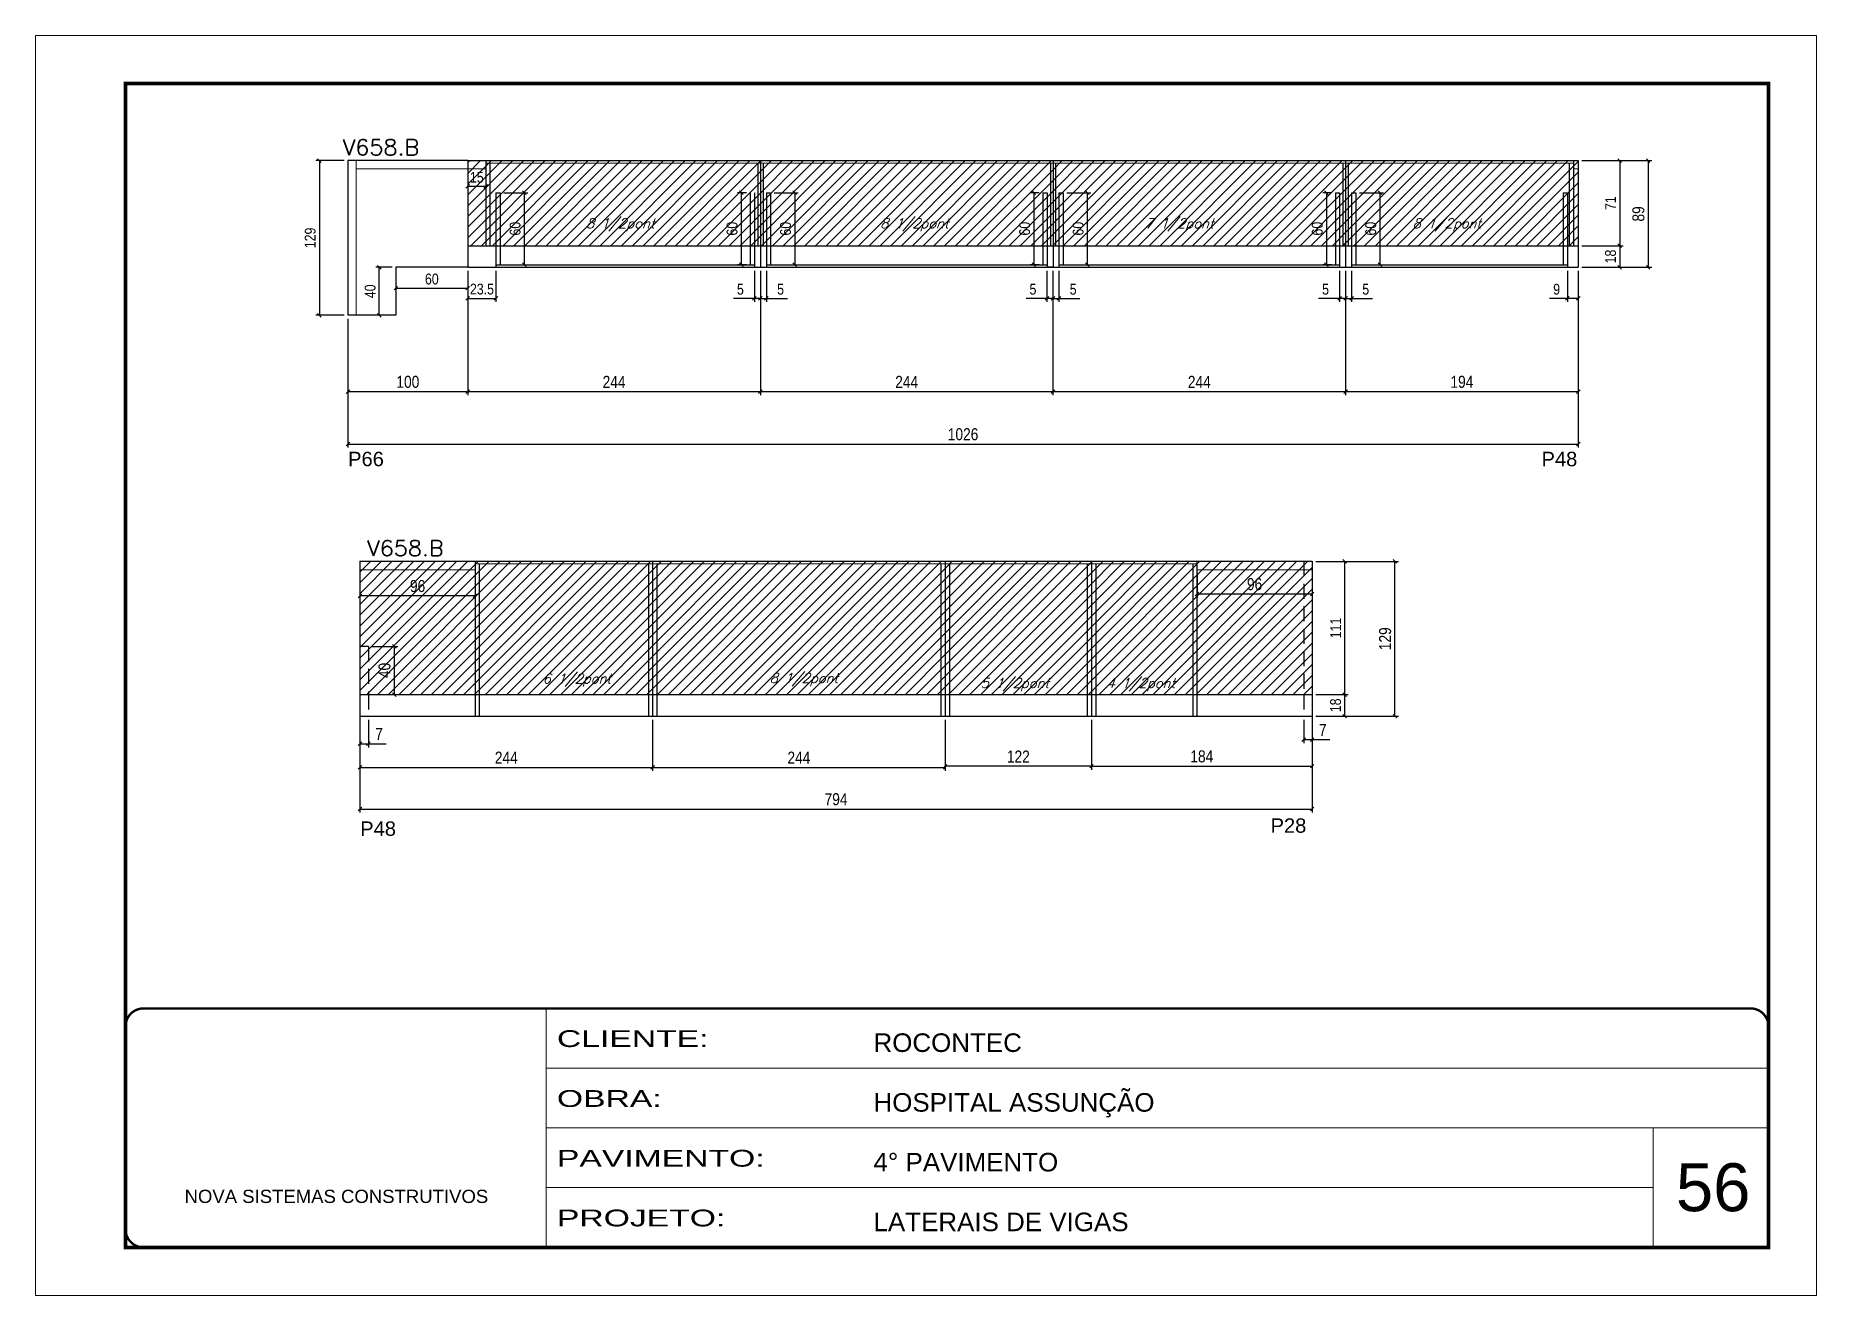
# Model space of a CAD drawing. Extents: x -20960 to -5926, y -2106 to 21915.
# Drawn here: x -7452 to -5967, y 5934 to 6984 of the extents above; entities that cross this region are included whole.
import ezdxf

# ---------------------------------------------------------------- set-up
doc = ezdxf.new("R2010")
doc.units = 0
for name, pattern in [('CONTINUO', [0]), ('DASHED', [0.75, 0.5, -0.25]), ('HIDDEN', [0.375, 0.25, -0.125])]:
    doc.linetypes.add(name, pattern=pattern)
for name, color, linetype in [('5', 5, 'Continuous'), ('COTA', 241, 'Continuous'), ('Painéis', 200, 'Continuous'), ('Reaproveitamento', 251, 'Continuous'), ('SARR_2.2x7', 40, 'Continuous'), ('SARR_3.5x7', 81, 'Continuous'), ('texto', 7, 'Continuous')]:
    doc.layers.add(name, color=color, linetype=linetype)
for name, color, linetype, lineweight in [('CARIMBO', 255, 'Continuous', 9), ('Folhas', 255, 'Continuous', 9), ('Sarr 2.2x7', 40, 'Continuous', 9), ('SARRAFO DE PRESSAO', 251, 'DASHED', 9), ('Texto Seção', 7, 'Continuous', 15)]:
    doc.layers.add(name, color=color, linetype=linetype, lineweight=lineweight)
doc.styles.add('ARIAL', font='arial.ttf')
doc.styles.add('COTA TECNICA', font='techl___.ttf', dxfattribs={"height": 10})
doc.styles.add('COTA TECNICA-50', font='techl___.ttf', dxfattribs={"height": 9})
doc.styles.add('REGUA-120', font='ROMANS.shx', dxfattribs={"height": 15})
doc.styles.add('Romans', font='romans.shx')
doc.styles.get("Standard").update_dxf_attribs({"font": 'arial.ttf'})
doc.styles.add('Tecnologia', font='')
doc.styles.get('Tecnologia').set_extended_font_data('Forgotten Futurist')
doc.dimstyles.new('COTA PAINEL-50', dxfattribs={"dimtxt": 9, "dimasz": 3, "dimexe": 3, "dimexo": 3, "dimgap": 3, "dimtad": 1, "dimdec": 1, "dimzin": 12, "dimdsep": 46, "dimtxsty": 'COTA TECNICA-50', "dimblk1": 'OBLIQUE', "dimblk2": 'OBLIQUE', "dimsah": 1, "dimcen": 0.9, "dimclrd": 4, "dimclre": 4, "dimclrt": 240, "dimadec": 1, "dimazin": 3, "dimtfac": 1, "dimtdec": 1, "dimtmove": 0, "dimatfit": 3, "dimfxl": 1, "dimtolj": 1, "dimtzin": 12, "dimarcsym": 0})
doc.dimstyles.new('PAINEL', dxfattribs={"dimtxt": 10, "dimasz": 3, "dimexe": 3, "dimexo": 3, "dimgap": 3, "dimtad": 1, "dimdec": 1, "dimzin": 12, "dimdsep": 46, "dimtxsty": 'COTA TECNICA', "dimblk1": 'OBLIQUE', "dimblk2": 'OBLIQUE', "dimsah": 1, "dimcen": 0.9, "dimclrd": 4, "dimclre": 4, "dimclrt": 240, "dimadec": 1, "dimazin": 3, "dimtfac": 1, "dimtdec": 1, "dimtmove": 0, "dimatfit": 3, "dimfxl": 1, "dimtolj": 1, "dimtzin": 12, "dimarcsym": 0})
pattern_1 = [(45, (12456.408, 10028.157), (-4.490128, 4.490128), [])]

msp = doc.modelspace()

# ---------------------------------------------------------------- texts
at = {"layer": '5', "linetype": 'Continuous'}
for s, p in [('P66', (-7191.41, 6625.04)), ('P48', (-6196.2, 6625.04)), ('P48', (-7181.32, 6316.93)), ('P28', (-6422.17, 6319.51))]:
    msp.add_text(s, height=12, rotation=359.99996, dxfattribs=at).set_placement(p)
at = {"layer": 'CARIMBO', "style": 'ARIAL'}
msp.add_text('56', height=40, dxfattribs=at).set_placement((-6084.14, 6004.06))
at = {"layer": 'texto', "color": 2, "char_height": 8, "attachment_point": 5, "style": 'Romans'}
for s, insert in [('{\\Q19;\\C256;8 1/2pont}', (-6964.39, 6826.18)), ('{\\Q19;\\C256;8 1/2pont}', (-6719.18, 6826.18)), ('{\\Q19;\\C256;7 1/2pont}', (-6498.18, 6826.18)), ('{\\Q19;\\C256;8 1/2pont}', (-6275.14, 6826.18)), ('{\\Q19;\\C256;6 1/2pont}', (-7000.69, 6446.7)), ('{\\Q19;\\C256;8 1/2pont}', (-6811.34, 6447.15)), ('{\\Q19;\\C256;5 1/2pont}', (-6635.46, 6442.9)), ('{\\Q19;\\C256;4 1/2pont}', (-6530.33, 6442.9))]:
    msp.add_mtext(s, dxfattribs=dict(at, insert=insert))
at = {"layer": 'Texto Seção', "style": 'REGUA-120', "width": 1.05}
for p in [(-7195.86, 6884.28), (-7175.5, 6550.24)]:
    msp.add_text('V658.B', height=13, dxfattribs=at).set_placement(p)

# ---------------------------------------------------------------- blocks, each defined once
blk = doc.blocks.new('9999999999')
at = {"color": 30, "linetype": 'CONTINUO'}
for p, q in [((98564.6, 34230.2), (98564.6, 34429.4)), ((98564.6, 34379.6), (99584, 34379.6)), ((98564.6, 34329.8), (99488, 34329.8)), ((99584, 34329.8), (99488, 34329.8)), ((99488, 34329.8), (99488, 34230.2)), ((98564.6, 34280), (99488, 34280))]:
    blk.add_line(p, q, dxfattribs=at)
at = {"color": 30, "linetype": 'CONTINUO', "const_width": 2}
blk.add_lwpolyline([(99584, 34230.2), (99584, 34414.4, 0.414214), (99569, 34429.4), (98229, 34429.4, 0.414214), (98214, 34414.4), (98214, 34245.2, 0.414214), (98229, 34230.2), (99584, 34230.2)], format="xyb", dxfattribs=at)
at = {"layer": 'Folhas'}
blk.add_lwpolyline([(98139, 34190.2), (99624, 34190.2), (99624, 35240.2), (98139, 35240.2)], close=True, dxfattribs=at)
at = {"layer": 'Folhas', "color": 30, "const_width": 3}
blk.add_lwpolyline([(98214, 34230.2), (99584, 34230.2), (99584, 35200.2), (98214, 35200.2)], close=True, dxfattribs=at)
at = {"color": 7, "linetype": 'Continuous', "ltscale": 5, "style": 'ARIAL'}
for s, height, p in [('ROCONTEC', 15.48, (98837.7, 34393.1)), ('HOSPITAL ASSUNÇÃO', 15.483, (98837.7, 34343.3)), ('4° PAVIMENTO', 15.483, (98837.7, 34293.5)), ('NOVA SISTEMAS CONSTRUTIVOS', 11.059, (98263.2, 34267.2)), ('LATERAIS DE VIGAS', 15.483, (98837.7, 34243.7))]:
    blk.add_text(s, height=height, dxfattribs=at).set_placement(p)
at = {"layer": 'Folhas', "color": 7, "style": 'Tecnologia', "width": 1.5}
for s, p in [('CLIENTE:', (98573.7, 34397.2)), ('OBRA:', (98573.7, 34347.3)), ('PAVIMENTO:', (98573.7, 34297.5)), ('PROJETO:', (98573.7, 34247.7))]:
    blk.add_text(s, height=14, dxfattribs=at).set_placement(p)
blk = doc.blocks.new('_Oblique')
at = {"color": 0, "linetype": 'ByBlock', "lineweight": -2}
blk.add_line((-0.5, -0.5), (0.5, 0.5), dxfattribs=at)
blk = doc.blocks.new('*D2020')
at = {"layer": 'COTA', "color": 4, "linetype": 'ByBlock', "lineweight": -2, "transparency": 16777216}
for p, q in [((-7091.6, 6787.8), (-7091.6, 6684.2)), ((-6847.6, 6787.8), (-6847.6, 6684.2)), ((-7091.6, 6687.2), (-6847.6, 6687.2))]:
    blk.add_line(p, q, dxfattribs=at)
at = {"layer": 'Defpoints', "color": 0, "linetype": 'ByBlock', "transparency": 16777216}
for p in [(-7091.6, 6790.8), (-6847.6, 6790.8), (-6847.6, 6687.2)]:
    blk.add_point(p, dxfattribs=at)
at = {"layer": 'COTA', "color": 4, "linetype": 'ByBlock', "lineweight": -2, "transparency": 16777216, "xscale": 3, "yscale": 3, "zscale": 3, "rotation": 180}
blk.add_blockref('_Oblique', (-7091.6, 6687.2), dxfattribs=at)
at = {"layer": 'COTA', "color": 4, "linetype": 'ByBlock', "lineweight": -2, "transparency": 16777216, "xscale": 3, "yscale": 3, "zscale": 3}
blk.add_blockref('_Oblique', (-6847.6, 6687.2), dxfattribs=at)
at = {"layer": 'COTA', "color": 240, "linetype": 'ByBlock', "transparency": 16777216, "insert": (-6969.6, 6695.3), "char_height": 10, "attachment_point": 5, "style": 'COTA TECNICA'}
blk.add_mtext('\\A1;244', dxfattribs=at)
blk = doc.blocks.new('*D2021')
at = {"layer": 'COTA', "color": 4, "linetype": 'ByBlock', "lineweight": -2, "transparency": 16777216}
for p, q in [((-6847.6, 6787.8), (-6847.6, 6684.2)), ((-6603.6, 6787.8), (-6603.6, 6684.2)), ((-6847.6, 6687.2), (-6603.6, 6687.2))]:
    blk.add_line(p, q, dxfattribs=at)
at = {"layer": 'Defpoints', "color": 0, "linetype": 'ByBlock', "transparency": 16777216}
for p in [(-6847.6, 6790.8), (-6603.6, 6790.8), (-6603.6, 6687.2)]:
    blk.add_point(p, dxfattribs=at)
at = {"layer": 'COTA', "color": 4, "linetype": 'ByBlock', "lineweight": -2, "transparency": 16777216, "xscale": 3, "yscale": 3, "zscale": 3, "rotation": 180}
blk.add_blockref('_Oblique', (-6847.6, 6687.2), dxfattribs=at)
at = {"layer": 'COTA', "color": 4, "linetype": 'ByBlock', "lineweight": -2, "transparency": 16777216, "xscale": 3, "yscale": 3, "zscale": 3}
blk.add_blockref('_Oblique', (-6603.6, 6687.2), dxfattribs=at)
at = {"layer": 'COTA', "color": 240, "linetype": 'ByBlock', "transparency": 16777216, "insert": (-6725.6, 6695.3), "char_height": 10, "attachment_point": 5, "style": 'COTA TECNICA'}
blk.add_mtext('\\A1;244', dxfattribs=at)
blk = doc.blocks.new('*D2022')
at = {"layer": 'COTA', "color": 4, "linetype": 'ByBlock', "lineweight": -2, "transparency": 16777216}
for p, q in [((-6359.6, 6787.8), (-6359.6, 6684.2)), ((-6165.6, 6787.8), (-6165.6, 6684.2)), ((-6359.6, 6687.2), (-6165.6, 6687.2))]:
    blk.add_line(p, q, dxfattribs=at)
at = {"layer": 'Defpoints', "color": 0, "linetype": 'ByBlock', "transparency": 16777216}
for p in [(-6359.6, 6790.8), (-6165.6, 6790.8), (-6165.6, 6687.2)]:
    blk.add_point(p, dxfattribs=at)
at = {"layer": 'COTA', "color": 4, "linetype": 'ByBlock', "lineweight": -2, "transparency": 16777216, "xscale": 3, "yscale": 3, "zscale": 3, "rotation": 180}
blk.add_blockref('_Oblique', (-6359.6, 6687.2), dxfattribs=at)
at = {"layer": 'COTA', "color": 4, "linetype": 'ByBlock', "lineweight": -2, "transparency": 16777216, "xscale": 3, "yscale": 3, "zscale": 3}
blk.add_blockref('_Oblique', (-6165.6, 6687.2), dxfattribs=at)
at = {"layer": 'COTA', "color": 240, "linetype": 'ByBlock', "transparency": 16777216, "insert": (-6262.6, 6695.3), "char_height": 10, "attachment_point": 5, "style": 'COTA TECNICA'}
blk.add_mtext('\\A1;194', dxfattribs=at)
blk = doc.blocks.new('*D1992')
at = {"layer": 'COTA', "color": 4, "linetype": 'ByBlock', "lineweight": -2, "transparency": 16777216}
for p, q in [((-6162.6, 6879.8), (-6104.3, 6879.8)), ((-6107.3, 6879.8), (-6107.3, 6790.8)), ((-6162.6, 6790.8), (-6104.3, 6790.8))]:
    blk.add_line(p, q, dxfattribs=at)
at = {"layer": 'Defpoints', "color": 0, "linetype": 'ByBlock', "transparency": 16777216}
for p in [(-6165.6, 6879.8), (-6165.6, 6790.8), (-6107.3, 6790.8)]:
    blk.add_point(p, dxfattribs=at)
at = {"layer": 'COTA', "color": 4, "linetype": 'ByBlock', "lineweight": -2, "transparency": 16777216, "xscale": 3, "yscale": 3, "zscale": 3}
for p, rotation in [((-6107.3, 6879.8), 90), ((-6107.3, 6790.8), 270)]:
    blk.add_blockref('_Oblique', p, dxfattribs=dict(at, rotation=rotation))
at = {"layer": 'COTA', "color": 240, "linetype": 'ByBlock', "transparency": 16777216, "insert": (-6115.4, 6835.3), "char_height": 10, "attachment_point": 5, "rotation": 90, "style": 'COTA TECNICA'}
blk.add_mtext('\\A1;89', dxfattribs=at)
blk = doc.blocks.new('*D1993')
at = {"layer": 'COTA', "color": 4, "linetype": 'ByBlock', "lineweight": -2, "transparency": 16777216}
for p, q in [((-6165.6, 6787.8), (-6165.6, 6640.5)), ((-7191.6, 6747.8), (-7191.6, 6640.5)), ((-7191.6, 6643.5), (-6165.6, 6643.5))]:
    blk.add_line(p, q, dxfattribs=at)
at = {"layer": 'Defpoints', "color": 0, "linetype": 'ByBlock', "transparency": 16777216}
for p in [(-6165.6, 6790.8), (-7191.6, 6750.8), (-6165.6, 6643.5)]:
    blk.add_point(p, dxfattribs=at)
at = {"layer": 'COTA', "color": 4, "linetype": 'ByBlock', "lineweight": -2, "transparency": 16777216, "xscale": 3, "yscale": 3, "zscale": 3, "rotation": 180}
blk.add_blockref('_Oblique', (-7191.6, 6643.5), dxfattribs=at)
at = {"layer": 'COTA', "color": 4, "linetype": 'ByBlock', "lineweight": -2, "transparency": 16777216, "xscale": 3, "yscale": 3, "zscale": 3}
blk.add_blockref('_Oblique', (-6165.6, 6643.5), dxfattribs=at)
at = {"layer": 'COTA', "color": 240, "linetype": 'ByBlock', "transparency": 16777216, "insert": (-6678.6, 6651.6), "char_height": 10, "attachment_point": 5, "style": 'COTA TECNICA'}
blk.add_mtext('\\A1;1026', dxfattribs=at)
blk = doc.blocks.new('*D1994')
at = {"layer": 'COTA', "color": 4, "linetype": 'ByBlock', "lineweight": -2, "transparency": 16777216}
for p, q in [((-6603.6, 6787.8), (-6603.6, 6684.2)), ((-6359.6, 6787.8), (-6359.6, 6684.2)), ((-6603.6, 6687.2), (-6359.6, 6687.2))]:
    blk.add_line(p, q, dxfattribs=at)
at = {"layer": 'Defpoints', "color": 0, "linetype": 'ByBlock', "transparency": 16777216}
for p in [(-6603.6, 6790.8), (-6359.6, 6790.8), (-6359.6, 6687.2)]:
    blk.add_point(p, dxfattribs=at)
at = {"layer": 'COTA', "color": 4, "linetype": 'ByBlock', "lineweight": -2, "transparency": 16777216, "xscale": 3, "yscale": 3, "zscale": 3, "rotation": 180}
blk.add_blockref('_Oblique', (-6603.6, 6687.2), dxfattribs=at)
at = {"layer": 'COTA', "color": 4, "linetype": 'ByBlock', "lineweight": -2, "transparency": 16777216, "xscale": 3, "yscale": 3, "zscale": 3}
blk.add_blockref('_Oblique', (-6359.6, 6687.2), dxfattribs=at)
at = {"layer": 'COTA', "color": 240, "linetype": 'ByBlock', "transparency": 16777216, "insert": (-6481.6, 6695.3), "char_height": 10, "attachment_point": 5, "style": 'COTA TECNICA'}
blk.add_mtext('\\A1;244', dxfattribs=at)
blk = doc.blocks.new('*D2023')
at = {"layer": 'COTA', "color": 4, "linetype": 'ByBlock', "lineweight": -2, "transparency": 16777216}
for p, q in [((-7181.5, 6431.7), (-7181.5, 6371)), ((-6937.5, 6413.7), (-6937.5, 6371)), ((-7181.5, 6374), (-6937.5, 6374))]:
    blk.add_line(p, q, dxfattribs=at)
at = {"layer": 'Defpoints', "color": 0, "linetype": 'ByBlock', "transparency": 16777216}
for p in [(-7181.5, 6434.7), (-6937.5, 6416.7), (-6937.5, 6374)]:
    blk.add_point(p, dxfattribs=at)
at = {"layer": 'COTA', "color": 4, "linetype": 'ByBlock', "lineweight": -2, "transparency": 16777216, "xscale": 3, "yscale": 3, "zscale": 3, "rotation": 180}
blk.add_blockref('_Oblique', (-7181.5, 6374), dxfattribs=at)
at = {"layer": 'COTA', "color": 4, "linetype": 'ByBlock', "lineweight": -2, "transparency": 16777216, "xscale": 3, "yscale": 3, "zscale": 3}
blk.add_blockref('_Oblique', (-6937.5, 6374), dxfattribs=at)
at = {"layer": 'COTA', "color": 240, "linetype": 'ByBlock', "transparency": 16777216, "insert": (-7059.5, 6382.1), "char_height": 10, "attachment_point": 5, "style": 'COTA TECNICA'}
blk.add_mtext('\\A1;244', dxfattribs=at)
blk = doc.blocks.new('*D1995')
at = {"layer": 'COTA', "color": 4, "linetype": 'ByBlock', "lineweight": -2, "transparency": 16777216}
for p, q in [((-7181.5, 6440.7), (-7181.5, 6336.3)), ((-6387.5, 6431.7), (-6387.5, 6336.3)), ((-7181.5, 6339.3), (-6387.5, 6339.3))]:
    blk.add_line(p, q, dxfattribs=at)
at = {"layer": 'Defpoints', "color": 0, "linetype": 'ByBlock', "transparency": 16777216}
for p in [(-7181.5, 6443.7), (-6387.5, 6434.7), (-6387.5, 6339.3)]:
    blk.add_point(p, dxfattribs=at)
at = {"layer": 'COTA', "color": 4, "linetype": 'ByBlock', "lineweight": -2, "transparency": 16777216, "xscale": 3, "yscale": 3, "zscale": 3, "rotation": 180}
blk.add_blockref('_Oblique', (-7181.5, 6339.3), dxfattribs=at)
at = {"layer": 'COTA', "color": 4, "linetype": 'ByBlock', "lineweight": -2, "transparency": 16777216, "xscale": 3, "yscale": 3, "zscale": 3}
blk.add_blockref('_Oblique', (-6387.5, 6339.3), dxfattribs=at)
at = {"layer": 'COTA', "color": 240, "linetype": 'ByBlock', "transparency": 16777216, "insert": (-6784.5, 6347.4), "char_height": 10, "attachment_point": 5, "style": 'COTA TECNICA'}
blk.add_mtext('\\A1;794', dxfattribs=at)
blk = doc.blocks.new('*D1996')
at = {"layer": 'COTA', "color": 4, "linetype": 'ByBlock', "lineweight": -2, "transparency": 16777216}
for p, q in [((-6937.5, 6413.7), (-6937.5, 6371)), ((-6693.5, 6413.7), (-6693.5, 6371)), ((-6937.5, 6374), (-6693.5, 6374))]:
    blk.add_line(p, q, dxfattribs=at)
at = {"layer": 'Defpoints', "color": 0, "linetype": 'ByBlock', "transparency": 16777216}
for p in [(-6937.5, 6416.7), (-6693.5, 6416.7), (-6693.5, 6374)]:
    blk.add_point(p, dxfattribs=at)
at = {"layer": 'COTA', "color": 4, "linetype": 'ByBlock', "lineweight": -2, "transparency": 16777216, "xscale": 3, "yscale": 3, "zscale": 3, "rotation": 180}
blk.add_blockref('_Oblique', (-6937.5, 6374), dxfattribs=at)
at = {"layer": 'COTA', "color": 4, "linetype": 'ByBlock', "lineweight": -2, "transparency": 16777216, "xscale": 3, "yscale": 3, "zscale": 3}
blk.add_blockref('_Oblique', (-6693.5, 6374), dxfattribs=at)
at = {"layer": 'COTA', "color": 240, "linetype": 'ByBlock', "transparency": 16777216, "insert": (-6815.5, 6382.1), "char_height": 10, "attachment_point": 5, "style": 'COTA TECNICA'}
blk.add_mtext('\\A1;244', dxfattribs=at)
blk = doc.blocks.new('*D2024')
at = {"layer": 'COTA', "color": 4, "linetype": 'ByBlock', "lineweight": -2, "transparency": 16777216}
for p, q in [((-6384.5, 6545.7), (-6315.5, 6545.7)), ((-6318.5, 6416.7), (-6318.5, 6545.7)), ((-6384.5, 6416.7), (-6315.5, 6416.7))]:
    blk.add_line(p, q, dxfattribs=at)
at = {"layer": 'Defpoints', "color": 0, "linetype": 'ByBlock', "transparency": 16777216}
for p in [(-6387.5, 6545.7), (-6318.5, 6545.7), (-6387.5, 6416.7)]:
    blk.add_point(p, dxfattribs=at)
at = {"layer": 'COTA', "color": 4, "linetype": 'ByBlock', "lineweight": -2, "transparency": 16777216, "xscale": 3, "yscale": 3, "zscale": 3}
for p, rotation in [((-6318.5, 6545.7), 90), ((-6318.5, 6416.7), 270)]:
    blk.add_blockref('_Oblique', p, dxfattribs=dict(at, rotation=rotation))
at = {"layer": 'COTA', "color": 240, "linetype": 'ByBlock', "transparency": 16777216, "insert": (-6326.6, 6481.2), "char_height": 10, "attachment_point": 5, "rotation": 90, "style": 'COTA TECNICA'}
blk.add_mtext('\\A1;129', dxfattribs=at)
blk = doc.blocks.new('*D1997')
at = {"layer": 'COTA', "color": 4, "linetype": 'ByBlock', "lineweight": -2, "transparency": 16777216}
for p, q in [((-6693.5, 6413.7), (-6693.5, 6372)), ((-6571.5, 6413.7), (-6571.5, 6372)), ((-6571.5, 6375), (-6693.5, 6375))]:
    blk.add_line(p, q, dxfattribs=at)
at = {"layer": 'Defpoints', "color": 0, "linetype": 'ByBlock', "transparency": 16777216}
for p in [(-6693.5, 6416.7), (-6571.5, 6416.7), (-6693.5, 6375)]:
    blk.add_point(p, dxfattribs=at)
at = {"layer": 'COTA', "color": 4, "linetype": 'ByBlock', "lineweight": -2, "transparency": 16777216, "xscale": 3, "yscale": 3, "zscale": 3, "rotation": 180}
blk.add_blockref('_Oblique', (-6693.5, 6375), dxfattribs=at)
at = {"layer": 'COTA', "color": 4, "linetype": 'ByBlock', "lineweight": -2, "transparency": 16777216, "xscale": 3, "yscale": 3, "zscale": 3}
blk.add_blockref('_Oblique', (-6571.5, 6375), dxfattribs=at)
at = {"layer": 'COTA', "color": 240, "linetype": 'ByBlock', "transparency": 16777216, "insert": (-6632.5, 6383), "char_height": 10, "attachment_point": 5, "style": 'COTA TECNICA'}
blk.add_mtext('\\A1;122', dxfattribs=at)
blk = doc.blocks.new('*D2025')
at = {"layer": 'COTA', "color": 4, "linetype": 'ByBlock', "lineweight": -2, "transparency": 16777216}
for p, q in [((-6387.5, 6431.7), (-6387.5, 6372)), ((-6571.5, 6413.7), (-6571.5, 6372)), ((-6571.5, 6375), (-6387.5, 6375))]:
    blk.add_line(p, q, dxfattribs=at)
at = {"layer": 'Defpoints', "color": 0, "linetype": 'ByBlock', "transparency": 16777216}
for p in [(-6387.5, 6434.7), (-6571.5, 6416.7), (-6387.5, 6375)]:
    blk.add_point(p, dxfattribs=at)
at = {"layer": 'COTA', "color": 4, "linetype": 'ByBlock', "lineweight": -2, "transparency": 16777216, "xscale": 3, "yscale": 3, "zscale": 3, "rotation": 180}
blk.add_blockref('_Oblique', (-6571.5, 6375), dxfattribs=at)
at = {"layer": 'COTA', "color": 4, "linetype": 'ByBlock', "lineweight": -2, "transparency": 16777216, "xscale": 3, "yscale": 3, "zscale": 3}
blk.add_blockref('_Oblique', (-6387.5, 6375), dxfattribs=at)
at = {"layer": 'COTA', "color": 240, "linetype": 'ByBlock', "transparency": 16777216, "insert": (-6479.5, 6383.1), "char_height": 10, "attachment_point": 5, "style": 'COTA TECNICA'}
blk.add_mtext('\\A1;184', dxfattribs=at)
blk = doc.blocks.new('*D1998')
at = {"layer": 'COTA', "color": 4, "lineweight": -2, "ltscale": 25, "transparency": 16777216}
for p, q in [((-7091.6, 6761.8), (-7091.6, 6684.2)), ((-7191.6, 6747.8), (-7191.6, 6684.2)), ((-7191.6, 6687.2), (-7091.6, 6687.2))]:
    blk.add_line(p, q, dxfattribs=at)
at = {"layer": 'Defpoints', "color": 0, "ltscale": 25, "transparency": 16777216}
for p in [(-7091.6, 6764.8), (-7191.6, 6750.8), (-7091.6, 6687.2)]:
    blk.add_point(p, dxfattribs=at)
at = {"layer": 'COTA', "color": 4, "lineweight": -2, "ltscale": 25, "transparency": 16777216, "xscale": 3, "yscale": 3, "zscale": 3, "rotation": 180}
blk.add_blockref('_Oblique', (-7191.6, 6687.2), dxfattribs=at)
at = {"layer": 'COTA', "color": 4, "lineweight": -2, "ltscale": 25, "transparency": 16777216, "xscale": 3, "yscale": 3, "zscale": 3}
blk.add_blockref('_Oblique', (-7091.6, 6687.2), dxfattribs=at)
at = {"layer": 'COTA', "color": 240, "ltscale": 25, "transparency": 16777216, "insert": (-7141.6, 6695.3), "char_height": 10, "attachment_point": 5, "style": 'COTA TECNICA'}
blk.add_mtext('\\A1;100', dxfattribs=at)
blk = doc.blocks.new('*D2026')
at = {"layer": 'COTA', "color": 4, "lineweight": -2, "ltscale": 25, "transparency": 16777216}
for p, q in [((-6483.5, 6535.7), (-6483.5, 6515.6)), ((-6387.5, 6535.7), (-6387.5, 6515.6)), ((-6483.5, 6518.6), (-6387.5, 6518.6))]:
    blk.add_line(p, q, dxfattribs=at)
at = {"layer": 'Defpoints', "color": 0, "ltscale": 25, "transparency": 16777216}
for p in [(-6483.5, 6538.7), (-6387.5, 6538.7), (-6387.5, 6518.6)]:
    blk.add_point(p, dxfattribs=at)
at = {"layer": 'COTA', "color": 4, "lineweight": -2, "ltscale": 25, "transparency": 16777216, "xscale": 3, "yscale": 3, "zscale": 3, "rotation": 180}
blk.add_blockref('_Oblique', (-6483.5, 6518.6), dxfattribs=at)
at = {"layer": 'COTA', "color": 4, "lineweight": -2, "ltscale": 25, "transparency": 16777216, "xscale": 3, "yscale": 3, "zscale": 3}
blk.add_blockref('_Oblique', (-6387.5, 6518.6), dxfattribs=at)
at = {"layer": 'COTA', "color": 240, "ltscale": 25, "transparency": 16777216, "insert": (-6435.5, 6526.7), "char_height": 10, "attachment_point": 5, "style": 'COTA TECNICA'}
blk.add_mtext('\\A1;96', dxfattribs=at)
blk = doc.blocks.new('*D2027')
at = {"layer": 'COTA', "color": 4, "lineweight": -2, "ltscale": 25, "transparency": 16777216}
for p, q in [((-7181.5, 6535.7), (-7181.5, 6513.9)), ((-7085.5, 6535.7), (-7085.5, 6513.9)), ((-7085.5, 6516.9), (-7181.5, 6516.9))]:
    blk.add_line(p, q, dxfattribs=at)
at = {"layer": 'Defpoints', "color": 0, "ltscale": 25, "transparency": 16777216}
for p in [(-7181.5, 6538.7), (-7085.5, 6538.7), (-7181.5, 6516.9)]:
    blk.add_point(p, dxfattribs=at)
at = {"layer": 'COTA', "color": 4, "lineweight": -2, "ltscale": 25, "transparency": 16777216, "xscale": 3, "yscale": 3, "zscale": 3, "rotation": 180}
blk.add_blockref('_Oblique', (-7181.5, 6516.9), dxfattribs=at)
at = {"layer": 'COTA', "color": 4, "lineweight": -2, "ltscale": 25, "transparency": 16777216, "xscale": 3, "yscale": 3, "zscale": 3}
blk.add_blockref('_Oblique', (-7085.5, 6516.9), dxfattribs=at)
at = {"layer": 'COTA', "color": 240, "ltscale": 25, "transparency": 16777216, "insert": (-7133.5, 6525.1), "char_height": 10, "attachment_point": 5, "style": 'COTA TECNICA'}
blk.add_mtext('\\A1;96', dxfattribs=at)
blk = doc.blocks.new('*D2028')
at = {"layer": 'COTA', "color": 4, "lineweight": -2, "ltscale": 25, "transparency": 16777216}
for p, q in [((-7171.5, 6474.8), (-7149.9, 6474.8)), ((-7152.9, 6474.8), (-7152.9, 6434.7)), ((-7171.5, 6434.7), (-7149.9, 6434.7))]:
    blk.add_line(p, q, dxfattribs=at)
at = {"layer": 'Defpoints', "color": 0, "ltscale": 25, "transparency": 16777216}
for p in [(-7174.5, 6474.8), (-7174.5, 6434.7), (-7152.9, 6434.7)]:
    blk.add_point(p, dxfattribs=at)
at = {"layer": 'COTA', "color": 4, "lineweight": -2, "ltscale": 25, "transparency": 16777216, "xscale": 3, "yscale": 3, "zscale": 3}
for p, rotation in [((-7152.9, 6474.8), 90), ((-7152.9, 6434.7), 270)]:
    blk.add_blockref('_Oblique', p, dxfattribs=dict(at, rotation=rotation))
at = {"layer": 'COTA', "color": 240, "ltscale": 25, "transparency": 16777216, "insert": (-7161, 6454.8), "char_height": 10, "attachment_point": 5, "rotation": 90, "style": 'COTA TECNICA'}
blk.add_mtext('\\A1;40', dxfattribs=at)
blk = doc.blocks.new('*D1999')
at = {"layer": 'COTA', "color": 4, "lineweight": -2, "ltscale": 25, "transparency": 16777216}
for p, q in [((-7181.5, 6413.7), (-7181.5, 6390.7)), ((-7174.5, 6413.7), (-7174.5, 6390.7)), ((-7181.5, 6393.7), (-7174.5, 6393.7)), ((-7174.5, 6393.7), (-7159.8, 6393.7))]:
    blk.add_line(p, q, dxfattribs=at)
at = {"layer": 'Defpoints', "color": 0, "ltscale": 25, "transparency": 16777216}
for p in [(-7181.5, 6416.7), (-7174.5, 6416.7), (-7174.5, 6393.7)]:
    blk.add_point(p, dxfattribs=at)
at = {"layer": 'COTA', "color": 4, "lineweight": -2, "ltscale": 25, "transparency": 16777216, "xscale": 3, "yscale": 3, "zscale": 3, "rotation": 180}
blk.add_blockref('_Oblique', (-7181.5, 6393.7), dxfattribs=at)
at = {"layer": 'COTA', "color": 4, "lineweight": -2, "ltscale": 25, "transparency": 16777216, "xscale": 3, "yscale": 3, "zscale": 3}
blk.add_blockref('_Oblique', (-7174.5, 6393.7), dxfattribs=at)
at = {"layer": 'COTA', "color": 240, "ltscale": 25, "transparency": 16777216, "insert": (-7165.6, 6401.8), "char_height": 10, "attachment_point": 5, "style": 'COTA TECNICA'}
blk.add_mtext('\\A1;7', dxfattribs=at)
blk = doc.blocks.new('*D2000')
at = {"layer": 'COTA', "color": 4, "linetype": 'ByBlock', "lineweight": -2, "transparency": 16777216}
for p, q in [((-6394.5, 6413.7), (-6394.5, 6394.2)), ((-6387.5, 6413.7), (-6387.5, 6394.2)), ((-6394.5, 6397.2), (-6387.5, 6397.2)), ((-6387.5, 6397.2), (-6372.8, 6397.2))]:
    blk.add_line(p, q, dxfattribs=at)
at = {"layer": 'Defpoints', "color": 0, "linetype": 'ByBlock', "transparency": 16777216}
for p in [(-6394.5, 6416.7), (-6387.5, 6416.7), (-6387.5, 6397.2)]:
    blk.add_point(p, dxfattribs=at)
at = {"layer": 'COTA', "color": 4, "linetype": 'ByBlock', "lineweight": -2, "transparency": 16777216, "xscale": 3, "yscale": 3, "zscale": 3, "rotation": 180}
blk.add_blockref('_Oblique', (-6394.5, 6397.2), dxfattribs=at)
at = {"layer": 'COTA', "color": 4, "linetype": 'ByBlock', "lineweight": -2, "transparency": 16777216, "xscale": 3, "yscale": 3, "zscale": 3}
blk.add_blockref('_Oblique', (-6387.5, 6397.2), dxfattribs=at)
at = {"layer": 'COTA', "color": 240, "linetype": 'ByBlock', "transparency": 16777216, "insert": (-6378.6, 6405.2), "char_height": 10, "attachment_point": 5, "style": 'COTA TECNICA'}
blk.add_mtext('\\A1;7', dxfattribs=at)
blk = doc.blocks.new('*D2029')
at = {"layer": 'COTA', "color": 4, "lineweight": -2, "transparency": 16777216}
for p, q in [((-7194.6, 6879.8), (-7218.4, 6879.8)), ((-7215.4, 6879.8), (-7215.4, 6750.8)), ((-7194.6, 6750.8), (-7218.4, 6750.8))]:
    blk.add_line(p, q, dxfattribs=at)
at = {"layer": 'Defpoints', "color": 0, "transparency": 16777216}
for p in [(-7191.6, 6879.8), (-7215.4, 6750.8), (-7191.6, 6750.8)]:
    blk.add_point(p, dxfattribs=at)
at = {"layer": 'COTA', "color": 4, "lineweight": -2, "transparency": 16777216, "xscale": 3, "yscale": 3, "zscale": 3}
for p, rotation in [((-7215.4, 6879.8), 90), ((-7215.4, 6750.8), 270)]:
    blk.add_blockref('_Oblique', p, dxfattribs=dict(at, rotation=rotation))
at = {"layer": 'COTA', "color": 240, "transparency": 16777216, "insert": (-7223, 6815.3), "char_height": 9, "attachment_point": 5, "rotation": 90, "style": 'COTA TECNICA-50'}
blk.add_mtext('\\A1;129', dxfattribs=at)
blk = doc.blocks.new('*D2030')
at = {"layer": 'COTA', "color": 4, "lineweight": -2, "transparency": 16777216}
for p, q in [((-7154.6, 6790.8), (-7168.4, 6790.8)), ((-7165.4, 6750.8), (-7165.4, 6790.8)), ((-7154.6, 6750.8), (-7168.4, 6750.8))]:
    blk.add_line(p, q, dxfattribs=at)
at = {"layer": 'Defpoints', "color": 0, "transparency": 16777216}
for p in [(-7165.4, 6790.8), (-7151.6, 6790.8), (-7151.6, 6750.8)]:
    blk.add_point(p, dxfattribs=at)
at = {"layer": 'COTA', "color": 4, "lineweight": -2, "transparency": 16777216, "xscale": 3, "yscale": 3, "zscale": 3}
for p, rotation in [((-7165.4, 6790.8), 90), ((-7165.4, 6750.8), 270)]:
    blk.add_blockref('_Oblique', p, dxfattribs=dict(at, rotation=rotation))
at = {"layer": 'COTA', "color": 240, "transparency": 16777216, "insert": (-7173, 6770.8), "char_height": 9, "attachment_point": 5, "rotation": 90, "style": 'COTA TECNICA-50'}
blk.add_mtext('\\A1;40', dxfattribs=at)
blk = doc.blocks.new('*D2031')
at = {"layer": 'COTA', "color": 4, "lineweight": -2, "transparency": 16777216}
for p, q in [((-7151.6, 6787.8), (-7151.6, 6770.4)), ((-7091.6, 6787.8), (-7091.6, 6770.4)), ((-7151.6, 6773.4), (-7091.6, 6773.4))]:
    blk.add_line(p, q, dxfattribs=at)
at = {"layer": 'Defpoints', "color": 0, "transparency": 16777216}
for p in [(-7151.6, 6790.8), (-7091.6, 6790.8), (-7091.6, 6773.4)]:
    blk.add_point(p, dxfattribs=at)
at = {"layer": 'COTA', "color": 4, "lineweight": -2, "transparency": 16777216, "xscale": 3, "yscale": 3, "zscale": 3, "rotation": 180}
blk.add_blockref('_Oblique', (-7151.6, 6773.4), dxfattribs=at)
at = {"layer": 'COTA', "color": 4, "lineweight": -2, "transparency": 16777216, "xscale": 3, "yscale": 3, "zscale": 3}
blk.add_blockref('_Oblique', (-7091.6, 6773.4), dxfattribs=at)
at = {"layer": 'COTA', "color": 240, "transparency": 16777216, "insert": (-7121.6, 6781), "char_height": 9, "attachment_point": 5, "style": 'COTA TECNICA-50'}
blk.add_mtext('\\A1;60', dxfattribs=at)
blk = doc.blocks.new('*D2036')
at = {"layer": 'COTA', "color": 4, "lineweight": -2, "transparency": 16777216}
for p, q in [((-6384.5, 6545.7), (-6357.4, 6545.7)), ((-6360.4, 6545.7), (-6360.4, 6434.7)), ((-6384.5, 6434.7), (-6357.4, 6434.7))]:
    blk.add_line(p, q, dxfattribs=at)
at = {"layer": 'Defpoints', "color": 0, "transparency": 16777216}
for p in [(-6387.5, 6545.7), (-6387.5, 6434.7), (-6360.4, 6434.7)]:
    blk.add_point(p, dxfattribs=at)
at = {"layer": 'COTA', "color": 4, "lineweight": -2, "transparency": 16777216, "xscale": 3, "yscale": 3, "zscale": 3}
for p, rotation in [((-6360.4, 6545.7), 90), ((-6360.4, 6434.7), 270)]:
    blk.add_blockref('_Oblique', p, dxfattribs=dict(at, rotation=rotation))
at = {"layer": 'COTA', "color": 240, "transparency": 16777216, "insert": (-6367.9, 6490.2), "char_height": 9, "attachment_point": 5, "rotation": 90, "style": 'COTA TECNICA-50'}
blk.add_mtext('\\A1;111', dxfattribs=at)
blk = doc.blocks.new('*D2037')
at = {"layer": 'COTA', "color": 4, "lineweight": -2, "transparency": 16777216}
for p, q in [((-6384.5, 6434.7), (-6357.4, 6434.7)), ((-6360.4, 6434.7), (-6360.4, 6416.7)), ((-6384.5, 6416.7), (-6357.4, 6416.7))]:
    blk.add_line(p, q, dxfattribs=at)
at = {"layer": 'Defpoints', "color": 0, "transparency": 16777216}
for p in [(-6387.5, 6434.7), (-6387.5, 6416.7), (-6360.4, 6416.7)]:
    blk.add_point(p, dxfattribs=at)
at = {"layer": 'COTA', "color": 4, "lineweight": -2, "transparency": 16777216, "xscale": 3, "yscale": 3, "zscale": 3}
for p, rotation in [((-6360.4, 6434.7), 90), ((-6360.4, 6416.7), 270)]:
    blk.add_blockref('_Oblique', p, dxfattribs=dict(at, rotation=rotation))
at = {"layer": 'COTA', "color": 240, "transparency": 16777216, "insert": (-6367.9, 6425.7), "char_height": 9, "attachment_point": 5, "rotation": 90, "style": 'COTA TECNICA-50'}
blk.add_mtext('\\A1;18', dxfattribs=at)
blk = doc.blocks.new('*D2038')
at = {"layer": 'COTA', "color": 4, "lineweight": -2, "transparency": 16777216}
for p, q in [((-6162.6, 6879.8), (-6128, 6879.8)), ((-6131, 6879.8), (-6131, 6808.8)), ((-6162.6, 6808.8), (-6128, 6808.8))]:
    blk.add_line(p, q, dxfattribs=at)
at = {"layer": 'Defpoints', "color": 0, "transparency": 16777216}
for p in [(-6165.6, 6879.8), (-6165.6, 6808.8), (-6131, 6808.8)]:
    blk.add_point(p, dxfattribs=at)
at = {"layer": 'COTA', "color": 4, "lineweight": -2, "transparency": 16777216, "xscale": 3, "yscale": 3, "zscale": 3}
for p, rotation in [((-6131, 6879.8), 90), ((-6131, 6808.8), 270)]:
    blk.add_blockref('_Oblique', p, dxfattribs=dict(at, rotation=rotation))
at = {"layer": 'COTA', "color": 240, "transparency": 16777216, "insert": (-6138.6, 6844.3), "char_height": 9, "attachment_point": 5, "rotation": 90, "style": 'COTA TECNICA-50'}
blk.add_mtext('\\A1;71', dxfattribs=at)
blk = doc.blocks.new('*D2039')
at = {"layer": 'COTA', "color": 4, "lineweight": -2, "transparency": 16777216}
for p, q in [((-6615.1, 6853), (-6622.6, 6853)), ((-6619.6, 6853), (-6619.6, 6793)), ((-6615.1, 6793), (-6622.6, 6793))]:
    blk.add_line(p, q, dxfattribs=at)
at = {"layer": 'Defpoints', "color": 0, "transparency": 16777216}
for p in [(-6612.1, 6853), (-6619.6, 6793), (-6612.1, 6793)]:
    blk.add_point(p, dxfattribs=at)
at = {"layer": 'COTA', "color": 4, "lineweight": -2, "transparency": 16777216, "xscale": 3, "yscale": 3, "zscale": 3}
for p, rotation in [((-6619.6, 6853), 90), ((-6619.6, 6793), 270)]:
    blk.add_blockref('_Oblique', p, dxfattribs=dict(at, rotation=rotation))
at = {"layer": 'COTA', "color": 240, "transparency": 16777216, "insert": (-6627.2, 6823), "char_height": 9, "attachment_point": 5, "rotation": 90, "style": 'COTA TECNICA-50'}
blk.add_mtext('\\A1;60', dxfattribs=at)
blk = doc.blocks.new('*D2040')
at = {"layer": 'COTA', "color": 4, "lineweight": -2, "transparency": 16777216}
for p, q in [((-6847.6, 6787.8), (-6847.6, 6761.9)), ((-6842.6, 6787.8), (-6842.6, 6761.9)), ((-6847.6, 6764.9), (-6850.6, 6764.9)), ((-6847.6, 6764.9), (-6842.6, 6764.9)), ((-6842.6, 6764.9), (-6825.1, 6764.9))]:
    blk.add_line(p, q, dxfattribs=at)
at = {"layer": 'Defpoints', "color": 0, "transparency": 16777216}
for p in [(-6847.6, 6790.8), (-6842.6, 6790.8), (-6842.6, 6764.9)]:
    blk.add_point(p, dxfattribs=at)
at = {"layer": 'COTA', "color": 4, "lineweight": -2, "transparency": 16777216, "xscale": 3, "yscale": 3, "zscale": 3}
blk.add_blockref('_Oblique', (-6847.6, 6764.9), dxfattribs=at)
at = {"layer": 'COTA', "color": 4, "lineweight": -2, "transparency": 16777216, "xscale": 3, "yscale": 3, "zscale": 3, "rotation": 180}
blk.add_blockref('_Oblique', (-6842.6, 6764.9), dxfattribs=at)
at = {"layer": 'COTA', "color": 240, "transparency": 16777216, "insert": (-6830.8, 6772.5), "char_height": 9, "attachment_point": 5, "style": 'COTA TECNICA-50'}
blk.add_mtext('\\A1;5', dxfattribs=at)
blk = doc.blocks.new('*D2041')
at = {"layer": 'COTA', "color": 4, "lineweight": -2, "transparency": 16777216}
for p, q in [((-6836.1, 6853), (-6816, 6853)), ((-6819, 6853), (-6819, 6793)), ((-6836.1, 6793), (-6816, 6793))]:
    blk.add_line(p, q, dxfattribs=at)
at = {"layer": 'Defpoints', "color": 0, "transparency": 16777216}
for p in [(-6839.1, 6853), (-6839.1, 6793), (-6819, 6793)]:
    blk.add_point(p, dxfattribs=at)
at = {"layer": 'COTA', "color": 4, "lineweight": -2, "transparency": 16777216, "xscale": 3, "yscale": 3, "zscale": 3}
for p, rotation in [((-6819, 6853), 90), ((-6819, 6793), 270)]:
    blk.add_blockref('_Oblique', p, dxfattribs=dict(at, rotation=rotation))
at = {"layer": 'COTA', "color": 240, "transparency": 16777216, "insert": (-6826.6, 6823), "char_height": 9, "attachment_point": 5, "rotation": 90, "style": 'COTA TECNICA-50'}
blk.add_mtext('\\A1;60', dxfattribs=at)
blk = doc.blocks.new('*D2042')
at = {"layer": 'COTA', "color": 4, "lineweight": -2, "transparency": 16777216}
for p, q in [((-6371.1, 6853), (-6378.6, 6853)), ((-6375.6, 6853), (-6375.6, 6793)), ((-6371.1, 6793), (-6378.6, 6793))]:
    blk.add_line(p, q, dxfattribs=at)
at = {"layer": 'Defpoints', "color": 0, "transparency": 16777216}
for p in [(-6368.1, 6853), (-6375.6, 6793), (-6368.1, 6793)]:
    blk.add_point(p, dxfattribs=at)
at = {"layer": 'COTA', "color": 4, "lineweight": -2, "transparency": 16777216, "xscale": 3, "yscale": 3, "zscale": 3}
for p, rotation in [((-6375.6, 6853), 90), ((-6375.6, 6793), 270)]:
    blk.add_blockref('_Oblique', p, dxfattribs=dict(at, rotation=rotation))
at = {"layer": 'COTA', "color": 240, "transparency": 16777216, "insert": (-6383.2, 6823), "char_height": 9, "attachment_point": 5, "rotation": 90, "style": 'COTA TECNICA-50'}
blk.add_mtext('\\A1;60', dxfattribs=at)
blk = doc.blocks.new('*D2043')
at = {"layer": 'COTA', "color": 4, "lineweight": -2, "transparency": 16777216}
for p, q in [((-6603.6, 6787.8), (-6603.6, 6761.9)), ((-6598.6, 6787.8), (-6598.6, 6761.9)), ((-6603.6, 6764.9), (-6606.6, 6764.9)), ((-6603.6, 6764.9), (-6598.6, 6764.9)), ((-6598.6, 6764.9), (-6581.1, 6764.9))]:
    blk.add_line(p, q, dxfattribs=at)
at = {"layer": 'Defpoints', "color": 0, "transparency": 16777216}
for p in [(-6603.6, 6790.8), (-6598.6, 6790.8), (-6598.6, 6764.9)]:
    blk.add_point(p, dxfattribs=at)
at = {"layer": 'COTA', "color": 4, "lineweight": -2, "transparency": 16777216, "xscale": 3, "yscale": 3, "zscale": 3}
blk.add_blockref('_Oblique', (-6603.6, 6764.9), dxfattribs=at)
at = {"layer": 'COTA', "color": 4, "lineweight": -2, "transparency": 16777216, "xscale": 3, "yscale": 3, "zscale": 3, "rotation": 180}
blk.add_blockref('_Oblique', (-6598.6, 6764.9), dxfattribs=at)
at = {"layer": 'COTA', "color": 240, "transparency": 16777216, "insert": (-6586.8, 6772.5), "char_height": 9, "attachment_point": 5, "style": 'COTA TECNICA-50'}
blk.add_mtext('\\A1;5', dxfattribs=at)
blk = doc.blocks.new('*D2003')
at = {"layer": 'COTA', "color": 4, "lineweight": -2, "transparency": 16777216}
for p, q in [((-6364.6, 6787.8), (-6364.6, 6761.9)), ((-6359.6, 6787.8), (-6359.6, 6761.9)), ((-6364.6, 6764.9), (-6382.1, 6764.9)), ((-6359.6, 6764.9), (-6364.6, 6764.9)), ((-6359.6, 6764.9), (-6356.6, 6764.9))]:
    blk.add_line(p, q, dxfattribs=at)
at = {"layer": 'Defpoints', "color": 0, "transparency": 16777216}
for p in [(-6364.6, 6790.8), (-6359.6, 6790.8), (-6364.6, 6764.9)]:
    blk.add_point(p, dxfattribs=at)
at = {"layer": 'COTA', "color": 4, "lineweight": -2, "transparency": 16777216, "xscale": 3, "yscale": 3, "zscale": 3}
blk.add_blockref('_Oblique', (-6364.6, 6764.9), dxfattribs=at)
at = {"layer": 'COTA', "color": 4, "lineweight": -2, "transparency": 16777216, "xscale": 3, "yscale": 3, "zscale": 3, "rotation": 180}
blk.add_blockref('_Oblique', (-6359.6, 6764.9), dxfattribs=at)
at = {"layer": 'COTA', "color": 240, "transparency": 16777216, "insert": (-6376.3, 6772.5), "char_height": 9, "attachment_point": 5, "style": 'COTA TECNICA-50'}
blk.add_mtext('\\A1;5', dxfattribs=at)
blk = doc.blocks.new('*D2044')
at = {"layer": 'COTA', "color": 4, "lineweight": -2, "transparency": 16777216}
for p, q in [((-6592.1, 6853), (-6572, 6853)), ((-6575, 6853), (-6575, 6793)), ((-6592.1, 6793), (-6572, 6793))]:
    blk.add_line(p, q, dxfattribs=at)
at = {"layer": 'Defpoints', "color": 0, "transparency": 16777216}
for p in [(-6595.1, 6853), (-6595.1, 6793), (-6575, 6793)]:
    blk.add_point(p, dxfattribs=at)
at = {"layer": 'COTA', "color": 4, "lineweight": -2, "transparency": 16777216, "xscale": 3, "yscale": 3, "zscale": 3}
for p, rotation in [((-6575, 6853), 90), ((-6575, 6793), 270)]:
    blk.add_blockref('_Oblique', p, dxfattribs=dict(at, rotation=rotation))
at = {"layer": 'COTA', "color": 240, "transparency": 16777216, "insert": (-6582.6, 6823), "char_height": 9, "attachment_point": 5, "rotation": 90, "style": 'COTA TECNICA-50'}
blk.add_mtext('\\A1;60', dxfattribs=at)
blk = doc.blocks.new('*D2045')
at = {"layer": 'COTA', "color": 4, "lineweight": -2, "transparency": 16777216}
for p, q in [((-6859.1, 6853), (-6866.6, 6853)), ((-6863.6, 6853), (-6863.6, 6793)), ((-6859.1, 6793), (-6866.6, 6793))]:
    blk.add_line(p, q, dxfattribs=at)
at = {"layer": 'Defpoints', "color": 0, "transparency": 16777216}
for p in [(-6856.1, 6853), (-6863.6, 6793), (-6856.1, 6793)]:
    blk.add_point(p, dxfattribs=at)
at = {"layer": 'COTA', "color": 4, "lineweight": -2, "transparency": 16777216, "xscale": 3, "yscale": 3, "zscale": 3}
for p, rotation in [((-6863.6, 6853), 90), ((-6863.6, 6793), 270)]:
    blk.add_blockref('_Oblique', p, dxfattribs=dict(at, rotation=rotation))
at = {"layer": 'COTA', "color": 240, "transparency": 16777216, "insert": (-6871.2, 6823), "char_height": 9, "attachment_point": 5, "rotation": 90, "style": 'COTA TECNICA-50'}
blk.add_mtext('\\A1;60', dxfattribs=at)
blk = doc.blocks.new('*D2004')
at = {"layer": 'COTA', "color": 4, "lineweight": -2, "transparency": 16777216}
for p, q in [((-7091.6, 6787.8), (-7091.6, 6761.9)), ((-7068.1, 6787.8), (-7068.1, 6761.9)), ((-7091.6, 6764.9), (-7068.1, 6764.9))]:
    blk.add_line(p, q, dxfattribs=at)
at = {"layer": 'Defpoints', "color": 0, "transparency": 16777216}
for p in [(-7091.6, 6790.8), (-7068.1, 6790.8), (-7068.1, 6764.9)]:
    blk.add_point(p, dxfattribs=at)
at = {"layer": 'COTA', "color": 4, "lineweight": -2, "transparency": 16777216, "xscale": 3, "yscale": 3, "zscale": 3, "rotation": 180}
blk.add_blockref('_Oblique', (-7091.6, 6764.9), dxfattribs=at)
at = {"layer": 'COTA', "color": 4, "lineweight": -2, "transparency": 16777216, "xscale": 3, "yscale": 3, "zscale": 3}
blk.add_blockref('_Oblique', (-7068.1, 6764.9), dxfattribs=at)
at = {"layer": 'COTA', "color": 240, "transparency": 16777216, "insert": (-7079.8, 6772.6), "char_height": 9, "attachment_point": 5, "style": 'COTA TECNICA-50'}
blk.add_mtext('\\A1;23.5', dxfattribs=at)
blk = doc.blocks.new('*D2046')
at = {"layer": 'COTA', "color": 4, "lineweight": -2, "transparency": 16777216}
for p, q in [((-7061.6, 6853), (-7041.5, 6853)), ((-7044.5, 6853), (-7044.5, 6793)), ((-7061.6, 6793), (-7041.5, 6793))]:
    blk.add_line(p, q, dxfattribs=at)
at = {"layer": 'Defpoints', "color": 0, "transparency": 16777216}
for p in [(-7064.6, 6853), (-7064.6, 6793), (-7044.5, 6793)]:
    blk.add_point(p, dxfattribs=at)
at = {"layer": 'COTA', "color": 4, "lineweight": -2, "transparency": 16777216, "xscale": 3, "yscale": 3, "zscale": 3}
for p, rotation in [((-7044.5, 6853), 90), ((-7044.5, 6793), 270)]:
    blk.add_blockref('_Oblique', p, dxfattribs=dict(at, rotation=rotation))
at = {"layer": 'COTA', "color": 240, "transparency": 16777216, "insert": (-7052.1, 6823), "char_height": 9, "attachment_point": 5, "rotation": 90, "style": 'COTA TECNICA-50'}
blk.add_mtext('\\A1;60', dxfattribs=at)
blk = doc.blocks.new('*D2047')
at = {"layer": 'COTA', "color": 4, "lineweight": -2, "transparency": 16777216}
for p, q in [((-7091.6, 6869.8), (-7091.6, 6855.2)), ((-7076.6, 6869.8), (-7076.6, 6855.2)), ((-7076.6, 6858.2), (-7091.6, 6858.2))]:
    blk.add_line(p, q, dxfattribs=at)
at = {"layer": 'Defpoints', "color": 0, "transparency": 16777216}
for p in [(-7091.6, 6872.8), (-7076.6, 6872.8), (-7091.6, 6858.2)]:
    blk.add_point(p, dxfattribs=at)
at = {"layer": 'COTA', "color": 4, "lineweight": -2, "transparency": 16777216, "xscale": 3, "yscale": 3, "zscale": 3, "rotation": 180}
blk.add_blockref('_Oblique', (-7091.6, 6858.2), dxfattribs=at)
at = {"layer": 'COTA', "color": 4, "lineweight": -2, "transparency": 16777216, "xscale": 3, "yscale": 3, "zscale": 3}
blk.add_blockref('_Oblique', (-7076.6, 6858.2), dxfattribs=at)
at = {"layer": 'COTA', "color": 240, "transparency": 16777216, "insert": (-7084.1, 6865.8), "char_height": 9, "attachment_point": 5, "style": 'COTA TECNICA-50'}
blk.add_mtext('\\A1;15', dxfattribs=at)
blk = doc.blocks.new('*D2048')
at = {"layer": 'COTA', "color": 4, "lineweight": -2, "transparency": 16777216}
for p, q in [((-6348.1, 6853), (-6328, 6853)), ((-6331, 6853), (-6331, 6793)), ((-6348.1, 6793), (-6328, 6793))]:
    blk.add_line(p, q, dxfattribs=at)
at = {"layer": 'Defpoints', "color": 0, "transparency": 16777216}
for p in [(-6351.1, 6853), (-6351.1, 6793), (-6331, 6793)]:
    blk.add_point(p, dxfattribs=at)
at = {"layer": 'COTA', "color": 4, "lineweight": -2, "transparency": 16777216, "xscale": 3, "yscale": 3, "zscale": 3}
for p, rotation in [((-6331, 6853), 90), ((-6331, 6793), 270)]:
    blk.add_blockref('_Oblique', p, dxfattribs=dict(at, rotation=rotation))
at = {"layer": 'COTA', "color": 240, "transparency": 16777216, "insert": (-6338.6, 6823), "char_height": 9, "attachment_point": 5, "rotation": 90, "style": 'COTA TECNICA-50'}
blk.add_mtext('\\A1;60', dxfattribs=at)
blk = doc.blocks.new('*D2049')
at = {"layer": 'COTA', "color": 4, "lineweight": -2, "transparency": 16777216}
for p, q in [((-6359.6, 6787.8), (-6359.6, 6761.9)), ((-6354.6, 6787.8), (-6354.6, 6761.9)), ((-6359.6, 6764.9), (-6362.6, 6764.9)), ((-6359.6, 6764.9), (-6354.6, 6764.9)), ((-6354.6, 6764.9), (-6337.1, 6764.9))]:
    blk.add_line(p, q, dxfattribs=at)
at = {"layer": 'Defpoints', "color": 0, "transparency": 16777216}
for p in [(-6359.6, 6790.8), (-6354.6, 6790.8), (-6354.6, 6764.9)]:
    blk.add_point(p, dxfattribs=at)
at = {"layer": 'COTA', "color": 4, "lineweight": -2, "transparency": 16777216, "xscale": 3, "yscale": 3, "zscale": 3}
blk.add_blockref('_Oblique', (-6359.6, 6764.9), dxfattribs=at)
at = {"layer": 'COTA', "color": 4, "lineweight": -2, "transparency": 16777216, "xscale": 3, "yscale": 3, "zscale": 3, "rotation": 180}
blk.add_blockref('_Oblique', (-6354.6, 6764.9), dxfattribs=at)
at = {"layer": 'COTA', "color": 240, "transparency": 16777216, "insert": (-6342.8, 6772.5), "char_height": 9, "attachment_point": 5, "style": 'COTA TECNICA-50'}
blk.add_mtext('\\A1;5', dxfattribs=at)
blk = doc.blocks.new('*D2050')
at = {"layer": 'COTA', "color": 4, "lineweight": -2, "transparency": 16777216}
for p, q in [((-6174.6, 6787.8), (-6174.6, 6761.9)), ((-6165.6, 6787.8), (-6165.6, 6761.9)), ((-6174.6, 6764.9), (-6189.6, 6764.9)), ((-6165.6, 6764.9), (-6174.6, 6764.9))]:
    blk.add_line(p, q, dxfattribs=at)
at = {"layer": 'Defpoints', "color": 0, "transparency": 16777216}
for p in [(-6174.6, 6790.8), (-6165.6, 6790.8), (-6174.6, 6764.9)]:
    blk.add_point(p, dxfattribs=at)
at = {"layer": 'COTA', "color": 4, "lineweight": -2, "transparency": 16777216, "xscale": 3, "yscale": 3, "zscale": 3, "rotation": 180}
blk.add_blockref('_Oblique', (-6174.6, 6764.9), dxfattribs=at)
at = {"layer": 'COTA', "color": 4, "lineweight": -2, "transparency": 16777216, "xscale": 3, "yscale": 3, "zscale": 3}
blk.add_blockref('_Oblique', (-6165.6, 6764.9), dxfattribs=at)
at = {"layer": 'COTA', "color": 240, "transparency": 16777216, "insert": (-6183.6, 6772.5), "char_height": 9, "attachment_point": 5, "style": 'COTA TECNICA-50'}
blk.add_mtext('\\A1;9', dxfattribs=at)
blk = doc.blocks.new('*D2051')
at = {"layer": 'COTA', "color": 4, "lineweight": -2, "transparency": 16777216}
for p, q in [((-6852.6, 6787.8), (-6852.6, 6761.9)), ((-6847.6, 6787.8), (-6847.6, 6761.9)), ((-6852.6, 6764.9), (-6870.1, 6764.9)), ((-6847.6, 6764.9), (-6852.6, 6764.9)), ((-6847.6, 6764.9), (-6844.6, 6764.9))]:
    blk.add_line(p, q, dxfattribs=at)
at = {"layer": 'Defpoints', "color": 0, "transparency": 16777216}
for p in [(-6852.6, 6790.8), (-6847.6, 6790.8), (-6852.6, 6764.9)]:
    blk.add_point(p, dxfattribs=at)
at = {"layer": 'COTA', "color": 4, "lineweight": -2, "transparency": 16777216, "xscale": 3, "yscale": 3, "zscale": 3}
blk.add_blockref('_Oblique', (-6852.6, 6764.9), dxfattribs=at)
at = {"layer": 'COTA', "color": 4, "lineweight": -2, "transparency": 16777216, "xscale": 3, "yscale": 3, "zscale": 3, "rotation": 180}
blk.add_blockref('_Oblique', (-6847.6, 6764.9), dxfattribs=at)
at = {"layer": 'COTA', "color": 240, "transparency": 16777216, "insert": (-6864.3, 6772.5), "char_height": 9, "attachment_point": 5, "style": 'COTA TECNICA-50'}
blk.add_mtext('\\A1;5', dxfattribs=at)
blk = doc.blocks.new('*D2052')
at = {"layer": 'COTA', "color": 4, "lineweight": -2, "transparency": 16777216}
for p, q in [((-6608.6, 6787.8), (-6608.6, 6761.9)), ((-6603.6, 6787.8), (-6603.6, 6761.9)), ((-6608.6, 6764.9), (-6626.1, 6764.9)), ((-6603.6, 6764.9), (-6608.6, 6764.9)), ((-6603.6, 6764.9), (-6600.6, 6764.9))]:
    blk.add_line(p, q, dxfattribs=at)
at = {"layer": 'Defpoints', "color": 0, "transparency": 16777216}
for p in [(-6608.6, 6790.8), (-6603.6, 6790.8), (-6608.6, 6764.9)]:
    blk.add_point(p, dxfattribs=at)
at = {"layer": 'COTA', "color": 4, "lineweight": -2, "transparency": 16777216, "xscale": 3, "yscale": 3, "zscale": 3}
blk.add_blockref('_Oblique', (-6608.6, 6764.9), dxfattribs=at)
at = {"layer": 'COTA', "color": 4, "lineweight": -2, "transparency": 16777216, "xscale": 3, "yscale": 3, "zscale": 3, "rotation": 180}
blk.add_blockref('_Oblique', (-6603.6, 6764.9), dxfattribs=at)
at = {"layer": 'COTA', "color": 240, "transparency": 16777216, "insert": (-6620.3, 6772.5), "char_height": 9, "attachment_point": 5, "style": 'COTA TECNICA-50'}
blk.add_mtext('\\A1;5', dxfattribs=at)
blk = doc.blocks.new('*D2053')
at = {"layer": 'COTA', "color": 4, "lineweight": -2, "transparency": 16777216}
for p, q in [((-6162.6, 6808.8), (-6128, 6808.8)), ((-6131, 6808.8), (-6131, 6790.8)), ((-6162.6, 6790.8), (-6128, 6790.8))]:
    blk.add_line(p, q, dxfattribs=at)
at = {"layer": 'Defpoints', "color": 0, "transparency": 16777216}
for p in [(-6165.6, 6808.8), (-6165.6, 6790.8), (-6131, 6790.8)]:
    blk.add_point(p, dxfattribs=at)
at = {"layer": 'COTA', "color": 4, "lineweight": -2, "transparency": 16777216, "xscale": 3, "yscale": 3, "zscale": 3}
for p, rotation in [((-6131, 6808.8), 90), ((-6131, 6790.8), 270)]:
    blk.add_blockref('_Oblique', p, dxfattribs=dict(at, rotation=rotation))
at = {"layer": 'COTA', "color": 240, "transparency": 16777216, "insert": (-6138.6, 6799.8), "char_height": 9, "attachment_point": 5, "rotation": 90, "style": 'COTA TECNICA-50'}
blk.add_mtext('\\A1;18', dxfattribs=at)

# ---------------------------------------------------------------- dimensions: what is measured, and where the dimension line sits
at = {"layer": 'COTA'}
for base, p1, p2, picture, middle in [((-7215.44, 6750.79), (-7191.59, 6879.79), (-7191.59, 6750.79), '*D2029', (-7223.02, 6815.29)), ((-6131.04, 6808.79), (-6165.59, 6879.79), (-6165.59, 6808.79), '*D2038', (-6138.61, 6844.29)), ((-7044.53, 6792.99), (-7064.59, 6852.96), (-7064.59, 6792.99), '*D2046', (-7052.13, 6822.98)), ((-6863.6, 6792.99), (-6856.09, 6852.96), (-6856.09, 6792.99), '*D2045', (-6871.19, 6822.98)), ((-6819.03, 6792.99), (-6839.09, 6852.96), (-6839.09, 6792.99), '*D2041', (-6826.63, 6822.98)), ((-6619.6, 6792.99), (-6612.09, 6852.96), (-6612.09, 6792.99), '*D2039', (-6627.19, 6822.98)), ((-6575.03, 6792.99), (-6595.09, 6852.96), (-6595.09, 6792.99), '*D2044', (-6582.63, 6822.98)), ((-6375.6, 6792.99), (-6368.09, 6852.96), (-6368.09, 6792.99), '*D2042', (-6383.19, 6822.98)), ((-6331.03, 6792.99), (-6351.09, 6852.96), (-6351.09, 6792.99), '*D2048', (-6338.63, 6822.98)), ((-6131.04, 6790.79), (-6165.59, 6808.79), (-6165.59, 6790.79), '*D2053', (-6138.63, 6799.79)), ((-7165.39, 6790.79), (-7151.59, 6750.79), (-7151.59, 6790.79), '*D2030', (-7172.98, 6770.79)), ((-6360.36, 6434.75), (-6387.51, 6545.75), (-6387.51, 6434.75), '*D2036', (-6367.91, 6490.25)), ((-6360.36, 6416.75), (-6387.51, 6434.75), (-6387.51, 6416.75), '*D2037', (-6367.94, 6425.75))]:
    dim = msp.add_linear_dim(base=base, p1=p1, p2=p2, angle=90, dimstyle='COTA PAINEL-50', dxfattribs=at)
    dim.commit()
    dim.dimension.update_dxf_attribs({"geometry": picture, "text_midpoint": middle})
at = {"layer": 'COTA', "linetype": 'ByBlock'}
for base, p1, p2, picture, middle in [((-6107.31, 6790.79), (-6165.59, 6879.79), (-6165.59, 6790.79), '*D1992', (-6115.41, 6835.29)), ((-6318.49, 6545.75), (-6387.51, 6416.75), (-6387.51, 6545.75), '*D2024', (-6326.57, 6481.25))]:
    dim = msp.add_linear_dim(base=base, p1=p1, p2=p2, angle=90, dimstyle='PAINEL', dxfattribs=at)
    dim.commit()
    dim.dimension.update_dxf_attribs({"geometry": picture, "text_midpoint": middle})
at = {"layer": 'COTA'}
for base, p1, p2, picture, middle in [((-7091.59, 6858.22), (-7076.59, 6872.79), (-7091.59, 6872.79), '*D2047', (-7084.09, 6865.82)), ((-7091.59, 6773.36), (-7151.59, 6790.79), (-7091.59, 6790.79), '*D2031', (-7121.59, 6780.95)), ((-6852.59, 6764.92), (-6847.59, 6790.79), (-6852.59, 6790.79), '*D2051', (-6864.33, 6772.52)), ((-6842.59, 6764.92), (-6847.59, 6790.79), (-6842.59, 6790.79), '*D2040', (-6830.85, 6772.52)), ((-6608.59, 6764.92), (-6603.59, 6790.79), (-6608.59, 6790.79), '*D2052', (-6620.33, 6772.52)), ((-6598.59, 6764.92), (-6603.59, 6790.79), (-6598.59, 6790.79), '*D2043', (-6586.85, 6772.52)), ((-6364.59, 6764.92), (-6359.59, 6790.79), (-6364.59, 6790.79), '*D2003', (-6376.33, 6772.52)), ((-6354.59, 6764.92), (-6359.59, 6790.79), (-6354.59, 6790.79), '*D2049', (-6342.85, 6772.52)), ((-6174.59, 6764.92), (-6165.59, 6790.79), (-6174.59, 6790.79), '*D2050', (-6183.59, 6772.5))]:
    dim = msp.add_linear_dim(base=base, p1=p1, p2=p2, dimstyle='COTA PAINEL-50', dxfattribs=at)
    dim.commit()
    dim.dimension.update_dxf_attribs({"geometry": picture, "text_midpoint": middle})
at = {"layer": 'COTA', "linetype": 'ByBlock'}
for base, p1, p2, picture, middle in [((-6165.59, 6643.48), (-7191.59, 6750.79), (-6165.59, 6790.79), '*D1993', (-6678.59, 6651.58)), ((-6847.59, 6687.22), (-7091.59, 6790.79), (-6847.59, 6790.79), '*D2020', (-6969.59, 6695.3)), ((-6359.59, 6687.22), (-6603.59, 6790.79), (-6359.59, 6790.79), '*D1994', (-6481.59, 6695.3)), ((-6387.51, 6339.27), (-7181.51, 6443.75), (-6387.51, 6434.75), '*D1995', (-6784.51, 6347.37)), ((-6937.51, 6374.01), (-7181.51, 6434.75), (-6937.51, 6416.75), '*D2023', (-7059.51, 6382.08)), ((-6387.51, 6374.97), (-6571.51, 6416.75), (-6387.51, 6434.75), '*D2025', (-6479.51, 6383.07)), ((-6693.51, 6374.01), (-6937.51, 6416.75), (-6693.51, 6416.75), '*D1996', (-6815.51, 6382.08)), ((-6693.51, 6374.97), (-6571.51, 6416.75), (-6693.51, 6416.75), '*D1997', (-6632.51, 6383.03)), ((-6387.51, 6397.17), (-6394.51, 6416.75), (-6387.51, 6416.75), '*D2000', (-6378.64, 6405.24))]:
    dim = msp.add_linear_dim(base=base, p1=p1, p2=p2, dimstyle='PAINEL', dxfattribs=at)
    dim.commit()
    dim.dimension.update_dxf_attribs({"geometry": picture, "text_midpoint": middle})
at = {"layer": 'COTA'}
dim = msp.add_linear_dim(base=(-7068.09, 6764.92), p1=(-7091.59, 6790.79), p2=(-7068.09, 6790.79), dimstyle='COTA PAINEL-50', dxfattribs=at)
dim.commit()
dim.dimension.update_dxf_attribs({"geometry": '*D2004', "text_midpoint": (-7079.84, 6764.92), "dimtype": 160})
at = {"layer": 'COTA', "linetype": 'ByBlock'}
for base, p1, p2, picture, middle in [((-6603.59, 6687.22), (-6847.59, 6790.79), (-6603.59, 6790.79), '*D2021', (-6725.59, 6695.3)), ((-6165.59, 6687.22), (-6359.59, 6790.79), (-6165.59, 6790.79), '*D2022', (-6262.59, 6695.32))]:
    dim = msp.add_linear_dim(base=base, p1=p1, p2=p2, dimstyle='PAINEL', override={"dimtmove": 1}, dxfattribs=at)
    dim.commit()
    dim.dimension.update_dxf_attribs({"geometry": picture, "text_midpoint": middle})
at = {"layer": 'COTA', "ltscale": 25}
for base, p1, p2, picture, middle in [((-7091.59, 6687.22), (-7191.59, 6750.79), (-7091.59, 6764.79), '*D1998', (-7141.59, 6695.32)), ((-7181.51, 6516.94), (-7085.51, 6538.75), (-7181.51, 6538.75), '*D2027', (-7133.51, 6525.07)), ((-6387.51, 6518.59), (-6483.51, 6538.75), (-6387.51, 6538.75), '*D2026', (-6435.51, 6526.72)), ((-7174.51, 6393.68), (-7181.51, 6416.75), (-7174.51, 6416.75), '*D1999', (-7165.64, 6401.76))]:
    dim = msp.add_linear_dim(base=base, p1=p1, p2=p2, dimstyle='PAINEL', dxfattribs=at)
    dim.commit()
    dim.dimension.update_dxf_attribs({"geometry": picture, "text_midpoint": middle})
dim = msp.add_linear_dim(base=(-7152.86, 6434.75), p1=(-7174.51, 6474.77), p2=(-7174.51, 6434.75), angle=90, dimstyle='PAINEL', dxfattribs=at)
dim.commit()
dim.dimension.update_dxf_attribs({"geometry": '*D2028', "text_midpoint": (-7160.96, 6454.76)})

# ---------------------------------------------------------------- hatches: boundary and pattern name
at = {"layer": 'Reaproveitamento', "linetype": 'ByBlock'}
h = msp.add_hatch(dxfattribs=at)
h.set_pattern_fill('ANSI31', color=256, scale=2)
h.set_pattern_definition(pattern_1)
h.paths.add_polyline_path([(-6847.59, 6879.79), (-7091.59, 6879.79), (-7091.59, 6808.79), (-6847.59, 6808.79)])
h.paths.add_polyline_path([(-6862.35, 6813.28), (-6862.35, 6832.89), (-6880.88, 6832.89), (-6880.88, 6813.28)], flags=24)
h.paths.add_polyline_path([(-7043.28, 6813.28), (-7043.28, 6832.89), (-7061.81, 6832.89), (-7061.81, 6813.28)], flags=24)
h.paths.add_polyline_path([(-7092.35, 6856.99), (-7076.33, 6856.99), (-7076.33, 6875.51), (-7092.35, 6875.51)], flags=9)
h = msp.add_hatch(dxfattribs=at)
h.set_pattern_fill('ANSI31', color=256, scale=2)
h.set_pattern_definition(pattern_1)
h.paths.add_polyline_path([(-6603.59, 6879.79), (-6847.59, 6879.79), (-6847.59, 6808.79), (-6603.59, 6808.79)])
h.paths.add_polyline_path([(-6618.35, 6813.28), (-6618.35, 6832.89), (-6636.88, 6832.89), (-6636.88, 6813.28)], flags=24)
h.paths.add_polyline_path([(-6817.78, 6813.28), (-6817.78, 6832.89), (-6836.31, 6832.89), (-6836.31, 6813.28)], flags=24)
h = msp.add_hatch(dxfattribs=at)
h.set_pattern_fill('ANSI31', color=256, scale=2)
h.set_pattern_definition(pattern_1)
h.paths.add_polyline_path([(-6359.59, 6879.79), (-6603.59, 6879.79), (-6603.59, 6808.79), (-6359.59, 6808.79)])
h.paths.add_polyline_path([(-6374.35, 6813.28), (-6374.35, 6832.89), (-6392.88, 6832.89), (-6392.88, 6813.28)], flags=24)
h.paths.add_polyline_path([(-6573.78, 6813.28), (-6573.78, 6832.89), (-6592.31, 6832.89), (-6592.31, 6813.28)], flags=24)
h = msp.add_hatch(dxfattribs=at)
h.set_pattern_fill('ANSI31', color=256, scale=2)
h.set_pattern_definition(pattern_1)
h.paths.add_polyline_path([(-6165.59, 6879.79), (-6359.59, 6879.79), (-6359.59, 6808.79), (-6165.59, 6808.79)])
h.paths.add_polyline_path([(-6329.78, 6813.28), (-6329.78, 6832.89), (-6348.31, 6832.89), (-6348.31, 6813.28)], flags=24)
h = msp.add_hatch(dxfattribs=at)
h.set_pattern_fill('ANSI31', color=256, scale=2)
h.set_pattern_definition(pattern_1)
h.paths.add_polyline_path([(-7031.51, 6434.75), (-6937.51, 6434.75), (-6937.51, 6545.75), (-7181.51, 6545.75), (-7181.51, 6434.75)])
h = msp.add_hatch(dxfattribs=at)
h.set_pattern_fill('ANSI31', color=256, scale=2)
h.set_pattern_definition(pattern_1)
h.paths.add_polyline_path([(-6693.51, 6434.75), (-6693.51, 6545.75), (-6937.51, 6545.75), (-6937.51, 6434.75)])
h = msp.add_hatch(dxfattribs=at)
h.set_pattern_fill('ANSI31', color=256, scale=2)
h.set_pattern_definition(pattern_1)
h.paths.add_polyline_path([(-6693.51, 6545.75), (-6693.51, 6434.75), (-6571.51, 6434.75), (-6571.51, 6545.75)])
h = msp.add_hatch(dxfattribs=at)
h.set_pattern_fill('ANSI31', color=256, scale=2)
h.set_pattern_definition(pattern_1)
h.paths.add_polyline_path([(-6571.51, 6545.75), (-6571.51, 6434.75), (-6387.51, 6434.75), (-6387.51, 6545.75)])

# ---------------------------------------------------------------- linework, layer by layer
at = {"layer": 'Painéis', "ltscale": 25}
for p, q in [((-7091.59, 6879.79), (-7191.59, 6879.79)), ((-7191.59, 6879.79), (-7191.59, 6750.79)), ((-7151.59, 6790.79), (-7151.59, 6750.79)), ((-7091.59, 6790.79), (-7151.59, 6790.79)), ((-7151.59, 6750.79), (-7191.59, 6750.79))]:
    msp.add_line(p, q, dxfattribs=at)
at = {"layer": 'Painéis', "linetype": 'ByBlock'}
for p, q in [((-7091.59, 6879.79), (-6165.59, 6879.79)), ((-7091.59, 6879.79), (-7091.59, 6790.79)), ((-6847.59, 6879.79), (-6847.59, 6790.79)), ((-6603.59, 6879.79), (-6603.59, 6790.79)), ((-6359.59, 6879.79), (-6359.59, 6790.79)), ((-6273.59, 6879.79), (-6273.59, 6879.79)), ((-6165.59, 6879.79), (-6165.59, 6790.79)), ((-7091.59, 6808.79), (-6165.59, 6808.79)), ((-7091.59, 6790.79), (-6974.59, 6790.79)), ((-6974.59, 6790.79), (-6273.59, 6790.79)), ((-6273.59, 6790.79), (-6165.59, 6790.79)), ((-7181.51, 6545.75), (-6693.51, 6545.75)), ((-7181.51, 6545.75), (-7181.51, 6416.75)), ((-7031.51, 6545.75), (-7031.51, 6545.75)), ((-6937.51, 6545.75), (-6937.51, 6416.75)), ((-6693.51, 6545.75), (-6693.51, 6434.75)), ((-6693.51, 6545.75), (-6387.51, 6545.75)), ((-6693.51, 6545.75), (-6693.51, 6416.75)), ((-6571.51, 6545.75), (-6571.51, 6416.75)), ((-6387.51, 6545.75), (-6387.51, 6416.75)), ((-7181.51, 6434.75), (-7031.51, 6434.75)), ((-7031.51, 6434.75), (-6693.51, 6434.75)), ((-6693.51, 6434.75), (-6387.51, 6434.75)), ((-7181.51, 6416.75), (-7031.51, 6416.75)), ((-7031.51, 6416.75), (-6693.51, 6416.75)), ((-6693.51, 6416.75), (-6387.51, 6416.75))]:
    msp.add_line(p, q, dxfattribs=at)
at = {"layer": 'Painéis'}
msp.add_line((-6603.59, 6790.79), (-6608.59, 6790.79), dxfattribs=at)
at = {"layer": 'Sarr 2.2x7'}
for p, q in [((-7184.59, 6879.79), (-7184.59, 6750.79)), ((-7076.59, 6877.59), (-6847.59, 6877.59)), ((-6847.59, 6877.59), (-6603.59, 6877.59)), ((-6603.59, 6877.59), (-6359.59, 6877.59)), ((-6359.59, 6877.59), (-6169.59, 6877.59)), ((-7091.59, 6872.79), (-7184.59, 6872.79)), ((-7091.59, 6872.79), (-7091.59, 6872.79)), ((-7091.59, 6872.79), (-7076.59, 6872.79)), ((-6169.59, 6872.79), (-6165.59, 6872.79)), ((-7181.51, 6538.75), (-7085.51, 6538.75)), ((-7085.51, 6543.55), (-6937.51, 6543.55)), ((-6937.51, 6543.55), (-6693.51, 6543.55)), ((-6693.51, 6543.55), (-6571.51, 6543.55)), ((-6571.51, 6543.55), (-6483.51, 6543.55)), ((-6483.51, 6538.75), (-6387.51, 6538.75))]:
    msp.add_line(p, q, dxfattribs=at)
at = {"layer": 'SARR_2.2x7', "linetype": 'Continuous'}
for p, q in [((-7068.09, 6792.99), (-6852.67, 6792.99)), ((-7068.09, 6790.79), (-6852.59, 6790.79)), ((-6842.59, 6792.99), (-6608.59, 6792.99)), ((-6842.59, 6790.79), (-6608.59, 6790.79)), ((-6598.59, 6792.99), (-6364.59, 6792.99)), ((-6598.59, 6790.79), (-6364.59, 6790.79)), ((-6354.59, 6792.99), (-6174.59, 6792.99)), ((-6354.59, 6790.79), (-6174.59, 6790.79))]:
    msp.add_line(p, q, dxfattribs=at)
at = {"layer": 'SARR_2.2x7', "linetype": 'HIDDEN', "ltscale": 50}
for p, q in [((-6394.51, 6545.75), (-6394.51, 6434.75)), ((-7174.51, 6474.77), (-7181.51, 6474.77)), ((-7174.51, 6474.77), (-7174.51, 6434.75)), ((-7174.51, 6434.75), (-7174.51, 6416.75)), ((-6394.51, 6434.75), (-6394.51, 6416.75))]:
    msp.add_line(p, q, dxfattribs=at)
at = {"layer": 'SARR_3.5x7'}
for p, q in [((-7091.59, 6879.79), (-7091.59, 6790.79)), ((-7076.59, 6879.79), (-7076.59, 6808.79)), ((-7073.09, 6877.59), (-7073.09, 6808.79)), ((-6849.79, 6877.59), (-6849.79, 6808.79)), ((-6845.39, 6877.59), (-6845.39, 6808.79)), ((-6605.79, 6877.59), (-6605.79, 6808.79)), ((-6601.39, 6877.59), (-6601.39, 6808.79)), ((-6361.79, 6877.59), (-6361.79, 6808.79)), ((-6357.39, 6877.59), (-6357.39, 6808.79)), ((-6173.09, 6877.59), (-6173.09, 6808.79)), ((-6169.59, 6879.79), (-6169.59, 6808.79)), ((-7068.09, 6852.96), (-7068.09, 6790.79)), ((-7068.09, 6852.96), (-7064.59, 6852.96)), ((-7064.59, 6852.96), (-7064.59, 6792.99)), ((-6856.09, 6852.96), (-6856.09, 6792.99)), ((-6852.59, 6852.96), (-6852.59, 6790.79)), ((-6842.59, 6852.96), (-6842.59, 6790.79)), ((-6842.59, 6852.96), (-6839.09, 6852.96)), ((-6839.09, 6852.96), (-6839.09, 6792.99)), ((-6612.09, 6852.96), (-6612.09, 6792.99)), ((-6612.09, 6852.96), (-6608.59, 6852.96)), ((-6608.59, 6852.96), (-6608.59, 6790.79)), ((-6598.59, 6852.96), (-6598.59, 6790.79)), ((-6598.59, 6852.96), (-6595.09, 6852.96)), ((-6595.09, 6852.96), (-6595.09, 6792.99)), ((-6368.09, 6852.96), (-6368.09, 6792.99)), ((-6368.09, 6852.96), (-6364.59, 6852.96)), ((-6364.59, 6852.96), (-6364.59, 6790.79)), ((-6354.59, 6852.96), (-6354.59, 6790.79)), ((-6354.59, 6852.96), (-6351.09, 6852.96)), ((-6351.09, 6852.96), (-6351.09, 6792.99)), ((-6178.09, 6852.96), (-6178.09, 6792.99)), ((-6178.09, 6852.96), (-6174.59, 6852.96)), ((-6174.59, 6852.96), (-6174.59, 6790.79)), ((-6361.79, 6790.79), (-6361.79, 6790.79)), ((-6357.39, 6790.79), (-6357.39, 6790.79)), ((-7085.51, 6545.75), (-7085.51, 6416.75)), ((-7082.01, 6543.55), (-7082.01, 6416.75)), ((-6941.01, 6543.55), (-6941.01, 6416.75)), ((-6934.01, 6543.55), (-6934.01, 6416.75)), ((-6697.01, 6543.55), (-6697.01, 6416.75)), ((-6690.01, 6543.55), (-6690.01, 6416.75)), ((-6575.01, 6543.55), (-6575.01, 6416.75)), ((-6568.01, 6543.55), (-6568.01, 6416.75)), ((-6487.01, 6543.55), (-6487.01, 6416.75)), ((-6483.51, 6545.75), (-6483.51, 6434.75)), ((-6937.51, 6434.75), (-6937.51, 6416.75)), ((-6693.51, 6434.75), (-6693.51, 6416.75)), ((-6571.51, 6434.75), (-6571.51, 6416.75)), ((-6483.51, 6434.75), (-6483.51, 6416.75)), ((-7085.51, 6416.75), (-7082.01, 6416.75)), ((-6941.01, 6416.75), (-6934.01, 6416.75)), ((-6697.01, 6416.75), (-6690.01, 6416.75)), ((-6575.01, 6416.75), (-6568.01, 6416.75)), ((-6487.01, 6416.75), (-6483.51, 6416.75))]:
    msp.add_line(p, q, dxfattribs=at)

# ---------------------------------------------------------------- block references
at = {"layer": 'SARRAFO DE PRESSAO', "color": 6, "linetype": 'ByBlock'}
msp.add_blockref('9999999999', (-105590.98, -28256.29), dxfattribs=at)

msp.set_redraw_order([(e.dxf.handle, doc.entitydb.next_handle()) for e in msp.query("TEXT MTEXT ATTDEF DIMENSION ARC_DIMENSION")])  # texts and dimensions are drawn at this point

doc.saveas('drawing.dxf')
